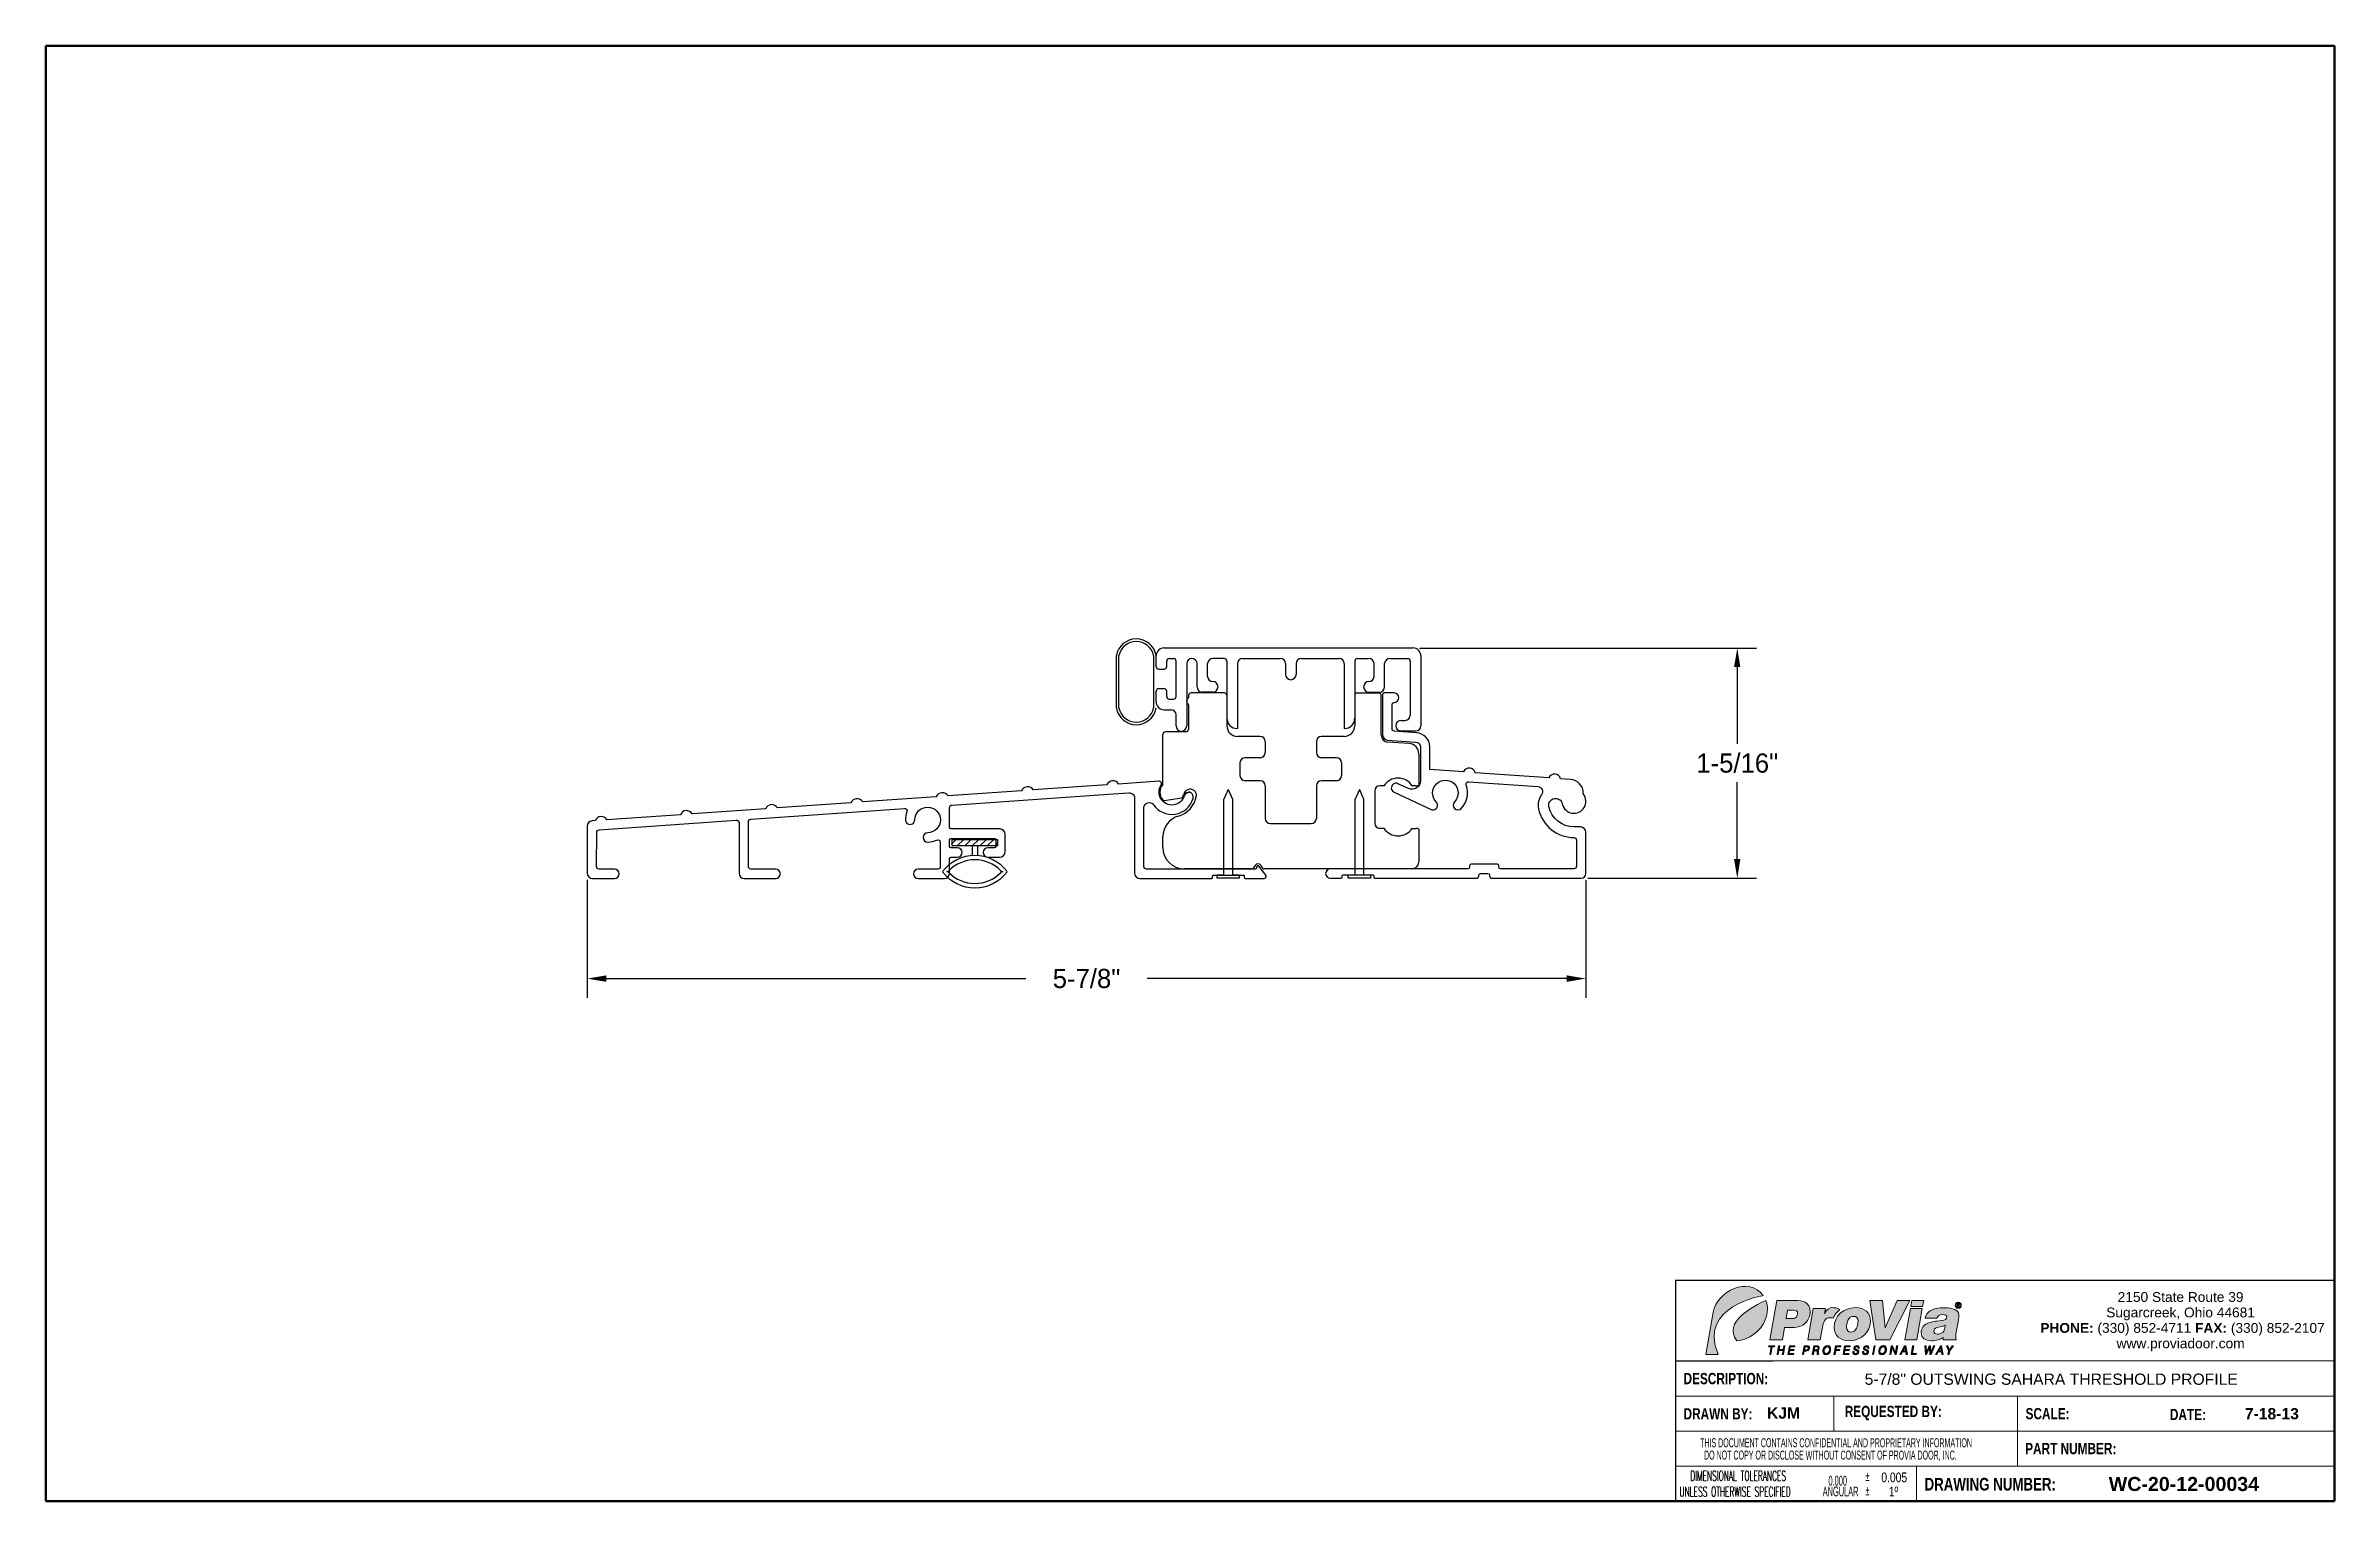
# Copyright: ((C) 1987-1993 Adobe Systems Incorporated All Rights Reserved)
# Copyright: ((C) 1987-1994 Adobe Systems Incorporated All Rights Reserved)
# Paper-space layout 'Layout2-Layout1' of a CAD drawing. Header units: inches. Extents: x 1.2 to 17.5, y 0.3 to 10.7.
# The model-space entities are those that its viewports show. They can reach past a viewport. Long polylines and large blocks are cut down to what shows.
import ezdxf
from ezdxf.enums import TextEntityAlignment as Align

# ---------------------------------------------------------------- set-up
doc = ezdxf.new("R2010")
doc.units = ezdxf.units.IN
doc.header["$MEASUREMENT"] = 0
for name, color, linetype in [('ALUMINUM', 77, 'Continuous'), ('BOR', 9, 'Continuous'), ('HATCH', 6, 'Continuous'), ('Layer 1', 7, 'Continuous'), ('Threshold', 32, 'Continuous')]:
    doc.layers.add(name, color=color, linetype=linetype)
doc.layers.add('DIM', color=92, linetype='Continuous', lineweight=20)
doc.layers.add('Sketch Geometry(SUGARCREEK)', color=7, linetype='Continuous', lineweight=25)
doc.layers.add('Symbols(SUGARCREEK)', color=7, linetype='Continuous', lineweight=25, true_color=0x0080ff)
doc.styles.add('Text Style120', font='arial.ttf')
doc.styles.add('Text Style131', font='arial.ttf', dxfattribs={"width": 0.75})
doc.styles.add('Text Style56', font='arialbd.ttf')
doc.styles.add('Text Style59', font='arialbd.ttf')
doc.styles.add('TextStyle26', font='arialbd.ttf', dxfattribs={"width": 0.75})
doc.styles.add('TextStyle29', font='romans.shx', dxfattribs={"width": 0.55})
doc.styles.add('TextStyle32', font='romans.shx', dxfattribs={"width": 0.55})
doc.styles.add('TextStyle35', font='arialbd.ttf', dxfattribs={"width": 0.75})
doc.styles.add('TextStyle41-1', font='arialbd.ttf', dxfattribs={"width": 0.75})
doc.dimstyles.new('STANDARD$0', dxfattribs={"dimtxt": 0.18, "dimasz": 0.18, "dimexe": 0.18, "dimexo": 0.0625, "dimgap": 0.09, "dimtad": 0, "dimtih": 1, "dimtoh": 1, "dimdec": 4, "dimzin": 0, "dimdsep": 46, "dimtxsty": 'Standard', "dimcen": 0.09, "dimadec": 0, "dimazin": 0, "dimtfac": 1, "dimtdec": 4, "dimtofl": 0, "dimtmove": 1, "dimatfit": 3, "dimfxl": 1, "dimtolj": 1, "dimtzin": 0, "dimarcsym": 0})

psp = doc.layouts.new('Layout2-Layout1')

msp = doc.modelspace()

# ---------------------------------------------------------------- blocks, each defined once
blk = doc.blocks.new('block 2')
at = {"layer": 'Layer 1', "true_color": 0x231f20}
h = blk.add_hatch(color=250, dxfattribs=at)
h.dxf.hatch_style = 2
h.paths.add_polyline_path([(2.077, 6.391), (2.139, 6.391), (2.106, 6.201), (2.135, 6.201), (2.169, 6.391), (2.231, 6.391), (2.236, 6.42), (2.082, 6.42)])
h = blk.add_hatch(color=250, dxfattribs=at)
h.dxf.hatch_style = 2
h.paths.add_polyline_path([(2.448, 6.33), (2.343, 6.33), (2.359, 6.42), (2.33, 6.42), (2.291, 6.201), (2.32, 6.201), (2.338, 6.301), (2.443, 6.301), (2.425, 6.201), (2.455, 6.201), (2.493, 6.42), (2.464, 6.42)])
h = blk.add_hatch(color=250, dxfattribs=at)
h.dxf.hatch_style = 2
h.paths.add_polyline_path([(2.612, 6.3), (2.718, 6.3), (2.723, 6.328), (2.617, 6.328), (2.628, 6.391), (2.741, 6.391), (2.746, 6.42), (2.603, 6.42), (2.565, 6.201), (2.709, 6.201), (2.714, 6.23), (2.599, 6.23)])
h = blk.add_hatch(color=250, dxfattribs=at)
h.dxf.hatch_style = 2
edge = h.paths.add_edge_path()
edge.add_spline(control_points=[(3.096, 6.408), (3.085, 6.417), (3.074, 6.42), (3.05, 6.42), (3.05, 6.42), (2.975, 6.42), (2.975, 6.42), (2.975, 6.42), (2.937, 6.201), (2.937, 6.201), (2.937, 6.201), (2.966, 6.201), (2.966, 6.201), (2.966, 6.201), (2.982, 6.289), (2.982, 6.289), (2.982, 6.289), (3.029, 6.289), (3.029, 6.289), (3.05, 6.289), (3.064, 6.293), (3.077, 6.302), (3.095, 6.314), (3.107, 6.332), (3.111, 6.354), (3.115, 6.379), (3.11, 6.397), (3.096, 6.408)], knot_values=[0, 0, 0, 0, 1, 1, 1, 2, 2, 2, 3, 3, 3, 4, 4, 4, 5, 5, 5, 6, 6, 6, 7, 7, 7, 8, 8, 8, 9, 9, 9, 9], degree=3, periodic=0)
edge = h.paths.add_edge_path()
edge.add_spline(control_points=[(3.029, 6.318), (3.029, 6.318), (2.987, 6.318), (2.987, 6.318), (2.987, 6.318), (3, 6.391), (3, 6.391), (3, 6.391), (3.041, 6.391), (3.041, 6.391), (3.059, 6.391), (3.066, 6.39), (3.072, 6.385), (3.08, 6.379), (3.083, 6.368), (3.081, 6.355), (3.078, 6.341), (3.071, 6.331), (3.061, 6.324)], knot_values=[0, 0, 0, 0, 0.013889, 0.013889, 0.013889, 0.027778, 0.027778, 0.027778, 0.041667, 0.041667, 0.041667, 0.055556, 0.055556, 0.055556, 0.069444, 0.069444, 0.069444, 0.083333, 0.083333, 0.083333, 0.083333], degree=3, periodic=0)
edge.add_line((3.061, 6.324), (3.029, 6.318))
h = blk.add_hatch(color=250, dxfattribs=at)
h.dxf.hatch_style = 2
edge = h.paths.add_edge_path()
edge.add_spline(control_points=[(3.338, 6.242), (3.338, 6.242), (3.341, 6.271), (3.341, 6.271), (3.342, 6.282), (3.34, 6.289), (3.337, 6.296), (3.334, 6.301), (3.33, 6.305), (3.326, 6.308), (3.345, 6.318), (3.357, 6.335), (3.362, 6.358), (3.366, 6.381), (3.36, 6.399), (3.345, 6.41), (3.336, 6.417), (3.324, 6.42), (3.304, 6.42), (3.304, 6.42), (3.222, 6.42), (3.222, 6.42), (3.222, 6.42), (3.183, 6.201), (3.183, 6.201), (3.183, 6.201), (3.213, 6.201), (3.213, 6.201), (3.213, 6.201), (3.229, 6.294), (3.229, 6.294), (3.229, 6.294), (3.272, 6.294), (3.272, 6.294), (3.304, 6.294), (3.31, 6.286), (3.311, 6.27), (3.311, 6.262), (3.311, 6.257), (3.308, 6.235), (3.306, 6.217), (3.306, 6.21), (3.308, 6.204), (3.308, 6.204), (3.309, 6.201), (3.309, 6.201), (3.309, 6.201), (3.344, 6.201), (3.344, 6.201), (3.344, 6.201), (3.339, 6.21), (3.339, 6.21), (3.336, 6.216), (3.336, 6.221), (3.338, 6.242)], knot_values=[0, 0, 0, 0, 1, 1, 1, 2, 2, 2, 3, 3, 3, 4, 4, 4, 5, 5, 5, 6, 6, 6, 7, 7, 7, 8, 8, 8, 9, 9, 9, 10, 10, 10, 11, 11, 11, 12, 12, 12, 13, 13, 13, 14, 14, 14, 15, 15, 15, 16, 16, 16, 17, 17, 17, 18, 18, 18, 18], degree=3, periodic=0)
edge = h.paths.add_edge_path()
edge.add_spline(control_points=[(3.246, 6.391), (3.246, 6.391), (3.293, 6.391), (3.293, 6.391), (3.307, 6.391), (3.315, 6.39), (3.321, 6.386), (3.331, 6.38), (3.334, 6.371), (3.332, 6.357), (3.329, 6.344), (3.323, 6.334), (3.312, 6.328), (3.304, 6.323), (3.293, 6.321), (3.274, 6.321), (3.274, 6.321), (3.234, 6.321), (3.234, 6.321), (3.234, 6.321), (3.246, 6.391), (3.246, 6.391)], knot_values=[0, 0, 0, 0, 1, 1, 1, 2, 2, 2, 3, 3, 3, 4, 4, 4, 5, 5, 5, 6, 6, 6, 7, 7, 7, 7], degree=3, periodic=0)
h = blk.add_hatch(color=250, dxfattribs=at)
h.dxf.hatch_style = 2
edge = h.paths.add_edge_path()
edge.add_spline(control_points=[(3.574, 6.425), (3.516, 6.425), (3.468, 6.379), (3.456, 6.31), (3.444, 6.242), (3.475, 6.196), (3.533, 6.196), (3.59, 6.196), (3.638, 6.243), (3.649, 6.31), (3.661, 6.377), (3.631, 6.425), (3.574, 6.425)], knot_values=[0, 0, 0, 0, 1, 1, 1, 2, 2, 2, 3, 3, 3, 4, 4, 4, 4], degree=3, periodic=0)
edge = h.paths.add_edge_path()
edge.add_spline(control_points=[(3.62, 6.31), (3.611, 6.259), (3.578, 6.225), (3.538, 6.225), (3.497, 6.225), (3.477, 6.259), (3.486, 6.312), (3.495, 6.362), (3.528, 6.396), (3.568, 6.396), (3.608, 6.396), (3.629, 6.362), (3.62, 6.31)], knot_values=[0, 0, 0, 0, 1, 1, 1, 2, 2, 2, 3, 3, 3, 4, 4, 4, 4], degree=3, periodic=0)
h = blk.add_hatch(color=250, dxfattribs=at)
h.dxf.hatch_style = 2
h.paths.add_polyline_path([(3.734, 6.201), (3.763, 6.201), (3.781, 6.3), (3.877, 6.3), (3.882, 6.328), (3.786, 6.328), (3.797, 6.391), (3.905, 6.391), (3.91, 6.42), (3.772, 6.42)])
h = blk.add_hatch(color=250, dxfattribs=at)
h.dxf.hatch_style = 2
h.paths.add_polyline_path([(4.013, 6.3), (4.119, 6.3), (4.125, 6.328), (4.018, 6.328), (4.03, 6.391), (4.143, 6.391), (4.148, 6.42), (4.005, 6.42), (3.966, 6.201), (4.11, 6.201), (4.115, 6.23), (4.001, 6.23)])
h = blk.add_hatch(color=250, dxfattribs=at)
h.dxf.hatch_style = 2
edge = h.paths.add_edge_path()
edge.add_spline(control_points=[(4.316, 6.326), (4.309, 6.328), (4.305, 6.329), (4.304, 6.329), (4.293, 6.332), (4.291, 6.332), (4.29, 6.333), (4.29, 6.333), (4.288, 6.333), (4.288, 6.333), (4.28, 6.336), (4.275, 6.339), (4.271, 6.341), (4.264, 6.347), (4.264, 6.357), (4.265, 6.364), (4.269, 6.384), (4.286, 6.397), (4.311, 6.397), (4.338, 6.397), (4.35, 6.383), (4.347, 6.354), (4.347, 6.354), (4.346, 6.349), (4.346, 6.349), (4.346, 6.349), (4.375, 6.349), (4.375, 6.349), (4.375, 6.349), (4.376, 6.355), (4.376, 6.355), (4.382, 6.399), (4.361, 6.425), (4.316, 6.425), (4.273, 6.425), (4.242, 6.4), (4.235, 6.361), (4.232, 6.344), (4.236, 6.328), (4.246, 6.319), (4.255, 6.312), (4.264, 6.308), (4.286, 6.301), (4.31, 6.295), (4.316, 6.293), (4.323, 6.289), (4.334, 6.283), (4.339, 6.275), (4.336, 6.262), (4.331, 6.231), (4.305, 6.225), (4.284, 6.225), (4.267, 6.225), (4.254, 6.231), (4.248, 6.242), (4.243, 6.25), (4.242, 6.261), (4.244, 6.275), (4.244, 6.275), (4.245, 6.281), (4.245, 6.281), (4.245, 6.281), (4.216, 6.281), (4.216, 6.281), (4.216, 6.281), (4.215, 6.273), (4.215, 6.273), (4.206, 6.227), (4.232, 6.196), (4.279, 6.196), (4.302, 6.196), (4.319, 6.201), (4.334, 6.212), (4.351, 6.225), (4.362, 6.242), (4.366, 6.263), (4.369, 6.282), (4.366, 6.297), (4.355, 6.308), (4.346, 6.316), (4.338, 6.32), (4.316, 6.326)], knot_values=[0, 0, 0, 0, 1, 1, 1, 2, 2, 2, 3, 3, 3, 4, 4, 4, 5, 5, 5, 6, 6, 6, 7, 7, 7, 8, 8, 8, 9, 9, 9, 10, 10, 10, 11, 11, 11, 12, 12, 12, 13, 13, 13, 14, 14, 14, 15, 15, 15, 16, 16, 16, 17, 17, 17, 18, 18, 18, 19, 19, 19, 20, 20, 20, 21, 21, 21, 22, 22, 22, 23, 23, 23, 24, 24, 24, 25, 25, 25, 26, 26, 26, 27, 27, 27, 27], degree=3, periodic=0)
h = blk.add_hatch(color=250, dxfattribs=at)
h.dxf.hatch_style = 2
edge = h.paths.add_edge_path()
edge.add_spline(control_points=[(4.561, 6.326), (4.555, 6.328), (4.551, 6.329), (4.549, 6.329), (4.539, 6.332), (4.537, 6.332), (4.536, 6.333), (4.536, 6.333), (4.534, 6.333), (4.534, 6.333), (4.526, 6.336), (4.521, 6.339), (4.517, 6.341), (4.51, 6.347), (4.51, 6.357), (4.511, 6.364), (4.515, 6.384), (4.532, 6.397), (4.556, 6.397), (4.584, 6.397), (4.595, 6.383), (4.593, 6.354), (4.593, 6.354), (4.592, 6.349), (4.592, 6.349), (4.592, 6.349), (4.621, 6.349), (4.621, 6.349), (4.621, 6.349), (4.622, 6.355), (4.622, 6.355), (4.628, 6.399), (4.606, 6.425), (4.562, 6.425), (4.519, 6.425), (4.488, 6.4), (4.481, 6.361), (4.478, 6.344), (4.482, 6.328), (4.491, 6.319), (4.5, 6.312), (4.509, 6.308), (4.532, 6.301), (4.556, 6.295), (4.562, 6.293), (4.569, 6.289), (4.58, 6.283), (4.584, 6.275), (4.582, 6.262), (4.577, 6.231), (4.551, 6.225), (4.53, 6.225), (4.513, 6.225), (4.5, 6.231), (4.493, 6.242), (4.489, 6.25), (4.488, 6.261), (4.49, 6.276), (4.49, 6.276), (4.491, 6.281), (4.491, 6.281), (4.491, 6.281), (4.462, 6.281), (4.462, 6.281), (4.462, 6.281), (4.46, 6.273), (4.46, 6.273), (4.452, 6.227), (4.477, 6.196), (4.525, 6.196), (4.547, 6.196), (4.565, 6.201), (4.58, 6.212), (4.597, 6.225), (4.608, 6.242), (4.612, 6.263), (4.615, 6.281), (4.611, 6.297), (4.6, 6.308), (4.592, 6.316), (4.583, 6.32), (4.561, 6.326)], knot_values=[0, 0, 0, 0, 1, 1, 1, 2, 2, 2, 3, 3, 3, 4, 4, 4, 5, 5, 5, 6, 6, 6, 7, 7, 7, 8, 8, 8, 9, 9, 9, 10, 10, 10, 11, 11, 11, 12, 12, 12, 13, 13, 13, 14, 14, 14, 15, 15, 15, 16, 16, 16, 17, 17, 17, 18, 18, 18, 19, 19, 19, 20, 20, 20, 21, 21, 21, 22, 22, 22, 23, 23, 23, 24, 24, 24, 25, 25, 25, 26, 26, 26, 27, 27, 27, 27], degree=3, periodic=0)
h = blk.add_hatch(color=250, dxfattribs=at)
h.dxf.hatch_style = 2
h.paths.add_polyline_path([(4.71, 6.201), (4.74, 6.201), (4.779, 6.42), (4.749, 6.42)])
h = blk.add_hatch(color=250, dxfattribs=at)
h.dxf.hatch_style = 2
edge = h.paths.add_edge_path()
edge.add_spline(control_points=[(4.989, 6.425), (4.93, 6.425), (4.883, 6.379), (4.871, 6.31), (4.859, 6.242), (4.889, 6.196), (4.947, 6.196), (5.004, 6.196), (5.052, 6.243), (5.064, 6.31), (5.076, 6.377), (5.045, 6.425), (4.989, 6.425)], knot_values=[0, 0, 0, 0, 1, 1, 1, 2, 2, 2, 3, 3, 3, 4, 4, 4, 4], degree=3, periodic=0)
edge = h.paths.add_edge_path()
edge.add_spline(control_points=[(5.034, 6.31), (5.025, 6.259), (4.992, 6.225), (4.952, 6.225), (4.911, 6.225), (4.891, 6.259), (4.901, 6.312), (4.91, 6.362), (4.943, 6.396), (4.983, 6.396), (5.023, 6.396), (5.044, 6.362), (5.034, 6.31)], knot_values=[0, 0, 0, 0, 1, 1, 1, 2, 2, 2, 3, 3, 3, 4, 4, 4, 4], degree=3, periodic=0)
h = blk.add_hatch(color=250, dxfattribs=at)
h.dxf.hatch_style = 2
h.paths.add_polyline_path([(5.293, 6.251), (5.219, 6.42), (5.188, 6.42), (5.149, 6.201), (5.179, 6.201), (5.209, 6.37), (5.282, 6.201), (5.314, 6.201), (5.352, 6.42), (5.323, 6.42)])
h = blk.add_hatch(color=250, dxfattribs=at)
h.dxf.hatch_style = 2
h.paths.add_polyline_path([(5.525, 6.42), (5.405, 6.201), (5.437, 6.201), (5.472, 6.267), (5.551, 6.267), (5.563, 6.201), (5.594, 6.201), (5.553, 6.42)])
h.paths.add_polyline_path([(5.486, 6.294), (5.532, 6.379), (5.547, 6.294)])
h = blk.add_hatch(color=250, dxfattribs=at)
h.dxf.hatch_style = 2
h.paths.add_polyline_path([(5.755, 6.42), (5.726, 6.42), (5.687, 6.201), (5.821, 6.201), (5.826, 6.23), (5.721, 6.23)])
h = blk.add_hatch(color=250, dxfattribs=at)
h.dxf.hatch_style = 2
h.paths.add_polyline_path([(6.188, 6.254), (6.177, 6.42), (6.148, 6.42), (6.078, 6.254), (6.069, 6.42), (6.038, 6.42), (6.052, 6.201), (6.082, 6.201), (6.153, 6.37), (6.165, 6.201), (6.195, 6.201), (6.287, 6.42), (6.256, 6.42)])
h = blk.add_hatch(color=250, dxfattribs=at)
h.dxf.hatch_style = 2
h.paths.add_polyline_path([(6.43, 6.42), (6.31, 6.201), (6.342, 6.201), (6.376, 6.267), (6.456, 6.267), (6.468, 6.201), (6.499, 6.201), (6.458, 6.42)])
h.paths.add_polyline_path([(6.391, 6.294), (6.437, 6.379), (6.451, 6.294)])
h = blk.add_hatch(color=250, dxfattribs=at)
h.dxf.hatch_style = 2
h.paths.add_polyline_path([(6.733, 6.42), (6.66, 6.318), (6.62, 6.42), (6.587, 6.42), (6.639, 6.291), (6.623, 6.201), (6.653, 6.201), (6.669, 6.291), (6.766, 6.42)])
at = {"layer": 'Layer 1', "lineweight": 0}
for points in [[(2.077, 6.391), (2.139, 6.391), (2.106, 6.201), (2.135, 6.201), (2.169, 6.391), (2.231, 6.391), (2.236, 6.42), (2.082, 6.42), (2.077, 6.391)], [(2.448, 6.33), (2.343, 6.33), (2.359, 6.42), (2.33, 6.42), (2.291, 6.201), (2.32, 6.201), (2.338, 6.301), (2.443, 6.301), (2.425, 6.201), (2.455, 6.201), (2.493, 6.42), (2.464, 6.42), (2.448, 6.33)], [(2.612, 6.3), (2.718, 6.3), (2.723, 6.328), (2.617, 6.328), (2.628, 6.391), (2.741, 6.391), (2.746, 6.42), (2.603, 6.42), (2.565, 6.201), (2.709, 6.201), (2.714, 6.23), (2.599, 6.23), (2.612, 6.3)], [(3.734, 6.201), (3.763, 6.201), (3.781, 6.3), (3.877, 6.3), (3.882, 6.328), (3.786, 6.328), (3.797, 6.391), (3.905, 6.391), (3.91, 6.42), (3.772, 6.42), (3.734, 6.201)], [(4.013, 6.3), (4.119, 6.3), (4.125, 6.328), (4.018, 6.328), (4.03, 6.391), (4.143, 6.391), (4.148, 6.42), (4.005, 6.42), (3.966, 6.201), (4.11, 6.201), (4.115, 6.23), (4.001, 6.23), (4.013, 6.3)], [(4.71, 6.201), (4.74, 6.201), (4.779, 6.42), (4.749, 6.42), (4.71, 6.201)], [(5.293, 6.251), (5.219, 6.42), (5.188, 6.42), (5.149, 6.201), (5.179, 6.201), (5.209, 6.37), (5.282, 6.201), (5.314, 6.201), (5.352, 6.42), (5.323, 6.42), (5.293, 6.251)], [(5.525, 6.42), (5.405, 6.201), (5.437, 6.201), (5.472, 6.267), (5.551, 6.267), (5.563, 6.201), (5.594, 6.201), (5.553, 6.42), (5.525, 6.42)], [(5.755, 6.42), (5.726, 6.42), (5.687, 6.201), (5.821, 6.201), (5.826, 6.23), (5.721, 6.23), (5.755, 6.42)], [(6.188, 6.254), (6.177, 6.42), (6.148, 6.42), (6.078, 6.254), (6.069, 6.42), (6.038, 6.42), (6.052, 6.201), (6.082, 6.201), (6.153, 6.37), (6.165, 6.201), (6.195, 6.201), (6.287, 6.42), (6.256, 6.42), (6.188, 6.254)], [(6.43, 6.42), (6.31, 6.201), (6.342, 6.201), (6.376, 6.267), (6.456, 6.267), (6.468, 6.201), (6.499, 6.201), (6.458, 6.42), (6.43, 6.42)], [(6.733, 6.42), (6.66, 6.318), (6.62, 6.42), (6.587, 6.42), (6.639, 6.291), (6.623, 6.201), (6.653, 6.201), (6.669, 6.291), (6.766, 6.42), (6.733, 6.42)], [(5.486, 6.294), (5.532, 6.379), (5.547, 6.294), (5.486, 6.294)], [(6.391, 6.294), (6.437, 6.379), (6.451, 6.294), (6.391, 6.294)]]:
    blk.add_lwpolyline(points, dxfattribs=at)
for points, knots in [([(3.096, 6.408), (3.085, 6.417), (3.074, 6.42), (3.05, 6.42), (3.05, 6.42), (2.975, 6.42), (2.975, 6.42), (2.975, 6.42), (2.937, 6.201), (2.937, 6.201), (2.937, 6.201), (2.966, 6.201), (2.966, 6.201), (2.966, 6.201), (2.982, 6.289), (2.982, 6.289), (2.982, 6.289), (3.029, 6.289), (3.029, 6.289), (3.05, 6.289), (3.064, 6.293), (3.077, 6.302), (3.095, 6.314), (3.107, 6.332), (3.111, 6.354), (3.115, 6.379), (3.11, 6.397), (3.096, 6.408)], [0, 0, 0, 0, 1, 1, 1, 2, 2, 2, 3, 3, 3, 4, 4, 4, 5, 5, 5, 6, 6, 6, 7, 7, 7, 8, 8, 8, 9, 9, 9, 9]), ([(3.029, 6.318), (3.029, 6.318), (2.987, 6.318), (2.987, 6.318), (2.987, 6.318), (3, 6.391), (3, 6.391), (3, 6.391), (3.041, 6.391), (3.041, 6.391), (3.059, 6.391), (3.066, 6.39), (3.072, 6.385), (3.08, 6.379), (3.083, 6.368), (3.081, 6.355), (3.078, 6.341), (3.071, 6.331), (3.061, 6.324)], [0, 0, 0, 0, 1, 1, 1, 2, 2, 2, 3, 3, 3, 4, 4, 4, 5, 5, 5, 6, 6, 6, 6]), ([(3.338, 6.242), (3.338, 6.242), (3.341, 6.271), (3.341, 6.271), (3.342, 6.282), (3.34, 6.289), (3.337, 6.296), (3.334, 6.301), (3.33, 6.305), (3.326, 6.308), (3.345, 6.318), (3.357, 6.335), (3.362, 6.358), (3.366, 6.381), (3.36, 6.399), (3.345, 6.41), (3.336, 6.417), (3.324, 6.42), (3.304, 6.42), (3.304, 6.42), (3.222, 6.42), (3.222, 6.42), (3.222, 6.42), (3.183, 6.201), (3.183, 6.201), (3.183, 6.201), (3.213, 6.201), (3.213, 6.201), (3.213, 6.201), (3.229, 6.294), (3.229, 6.294), (3.229, 6.294), (3.272, 6.294), (3.272, 6.294), (3.304, 6.294), (3.31, 6.286), (3.311, 6.27), (3.311, 6.262), (3.311, 6.257), (3.308, 6.235), (3.306, 6.217), (3.306, 6.21), (3.308, 6.204), (3.308, 6.204), (3.309, 6.201), (3.309, 6.201), (3.309, 6.201), (3.344, 6.201), (3.344, 6.201), (3.344, 6.201), (3.339, 6.21), (3.339, 6.21), (3.336, 6.216), (3.336, 6.221), (3.338, 6.242)], [0, 0, 0, 0, 1, 1, 1, 2, 2, 2, 3, 3, 3, 4, 4, 4, 5, 5, 5, 6, 6, 6, 7, 7, 7, 8, 8, 8, 9, 9, 9, 10, 10, 10, 11, 11, 11, 12, 12, 12, 13, 13, 13, 14, 14, 14, 15, 15, 15, 16, 16, 16, 17, 17, 17, 18, 18, 18, 18]), ([(3.246, 6.391), (3.246, 6.391), (3.293, 6.391), (3.293, 6.391), (3.307, 6.391), (3.315, 6.39), (3.321, 6.386), (3.331, 6.38), (3.334, 6.371), (3.332, 6.357), (3.329, 6.344), (3.323, 6.334), (3.312, 6.328), (3.304, 6.323), (3.293, 6.321), (3.274, 6.321), (3.274, 6.321), (3.234, 6.321), (3.234, 6.321), (3.234, 6.321), (3.246, 6.391), (3.246, 6.391)], [0, 0, 0, 0, 1, 1, 1, 2, 2, 2, 3, 3, 3, 4, 4, 4, 5, 5, 5, 6, 6, 6, 7, 7, 7, 7]), ([(3.574, 6.425), (3.516, 6.425), (3.468, 6.379), (3.456, 6.31), (3.444, 6.242), (3.475, 6.196), (3.533, 6.196), (3.59, 6.196), (3.638, 6.243), (3.649, 6.31), (3.661, 6.377), (3.631, 6.425), (3.574, 6.425)], [0, 0, 0, 0, 1, 1, 1, 2, 2, 2, 3, 3, 3, 4, 4, 4, 4]), ([(3.62, 6.31), (3.611, 6.259), (3.578, 6.225), (3.538, 6.225), (3.497, 6.225), (3.477, 6.259), (3.486, 6.312), (3.495, 6.362), (3.528, 6.396), (3.568, 6.396), (3.608, 6.396), (3.629, 6.362), (3.62, 6.31)], [0, 0, 0, 0, 1, 1, 1, 2, 2, 2, 3, 3, 3, 4, 4, 4, 4]), ([(4.316, 6.326), (4.309, 6.328), (4.305, 6.329), (4.304, 6.329), (4.293, 6.332), (4.291, 6.332), (4.29, 6.333), (4.29, 6.333), (4.288, 6.333), (4.288, 6.333), (4.28, 6.336), (4.275, 6.339), (4.271, 6.341), (4.264, 6.347), (4.264, 6.357), (4.265, 6.364), (4.269, 6.384), (4.286, 6.397), (4.311, 6.397), (4.338, 6.397), (4.35, 6.383), (4.347, 6.354), (4.347, 6.354), (4.346, 6.349), (4.346, 6.349), (4.346, 6.349), (4.375, 6.349), (4.375, 6.349), (4.375, 6.349), (4.376, 6.355), (4.376, 6.355), (4.382, 6.399), (4.361, 6.425), (4.316, 6.425), (4.273, 6.425), (4.242, 6.4), (4.235, 6.361), (4.232, 6.344), (4.236, 6.328), (4.246, 6.319), (4.255, 6.312), (4.264, 6.308), (4.286, 6.301), (4.31, 6.295), (4.316, 6.293), (4.323, 6.289), (4.334, 6.283), (4.339, 6.275), (4.336, 6.262), (4.331, 6.231), (4.305, 6.225), (4.284, 6.225), (4.267, 6.225), (4.254, 6.231), (4.248, 6.242), (4.243, 6.25), (4.242, 6.261), (4.244, 6.275), (4.244, 6.275), (4.245, 6.281), (4.245, 6.281), (4.245, 6.281), (4.216, 6.281), (4.216, 6.281), (4.216, 6.281), (4.215, 6.273), (4.215, 6.273), (4.206, 6.227), (4.232, 6.196), (4.279, 6.196), (4.302, 6.196), (4.319, 6.201), (4.334, 6.212), (4.351, 6.225), (4.362, 6.242), (4.366, 6.263), (4.369, 6.282), (4.366, 6.297), (4.355, 6.308), (4.346, 6.316), (4.338, 6.32), (4.316, 6.326)], [0, 0, 0, 0, 1, 1, 1, 2, 2, 2, 3, 3, 3, 4, 4, 4, 5, 5, 5, 6, 6, 6, 7, 7, 7, 8, 8, 8, 9, 9, 9, 10, 10, 10, 11, 11, 11, 12, 12, 12, 13, 13, 13, 14, 14, 14, 15, 15, 15, 16, 16, 16, 17, 17, 17, 18, 18, 18, 19, 19, 19, 20, 20, 20, 21, 21, 21, 22, 22, 22, 23, 23, 23, 24, 24, 24, 25, 25, 25, 26, 26, 26, 27, 27, 27, 27]), ([(4.561, 6.326), (4.555, 6.328), (4.551, 6.329), (4.549, 6.329), (4.539, 6.332), (4.537, 6.332), (4.536, 6.333), (4.536, 6.333), (4.534, 6.333), (4.534, 6.333), (4.526, 6.336), (4.521, 6.339), (4.517, 6.341), (4.51, 6.347), (4.51, 6.357), (4.511, 6.364), (4.515, 6.384), (4.532, 6.397), (4.556, 6.397), (4.584, 6.397), (4.595, 6.383), (4.593, 6.354), (4.593, 6.354), (4.592, 6.349), (4.592, 6.349), (4.592, 6.349), (4.621, 6.349), (4.621, 6.349), (4.621, 6.349), (4.622, 6.355), (4.622, 6.355), (4.628, 6.399), (4.606, 6.425), (4.562, 6.425), (4.519, 6.425), (4.488, 6.4), (4.481, 6.361), (4.478, 6.344), (4.482, 6.328), (4.491, 6.319), (4.5, 6.312), (4.509, 6.308), (4.532, 6.301), (4.556, 6.295), (4.562, 6.293), (4.569, 6.289), (4.58, 6.283), (4.584, 6.275), (4.582, 6.262), (4.577, 6.231), (4.551, 6.225), (4.53, 6.225), (4.513, 6.225), (4.5, 6.231), (4.493, 6.242), (4.489, 6.25), (4.488, 6.261), (4.49, 6.276), (4.49, 6.276), (4.491, 6.281), (4.491, 6.281), (4.491, 6.281), (4.462, 6.281), (4.462, 6.281), (4.462, 6.281), (4.46, 6.273), (4.46, 6.273), (4.452, 6.227), (4.477, 6.196), (4.525, 6.196), (4.547, 6.196), (4.565, 6.201), (4.58, 6.212), (4.597, 6.225), (4.608, 6.242), (4.612, 6.263), (4.615, 6.281), (4.611, 6.297), (4.6, 6.308), (4.592, 6.316), (4.583, 6.32), (4.561, 6.326)], [0, 0, 0, 0, 1, 1, 1, 2, 2, 2, 3, 3, 3, 4, 4, 4, 5, 5, 5, 6, 6, 6, 7, 7, 7, 8, 8, 8, 9, 9, 9, 10, 10, 10, 11, 11, 11, 12, 12, 12, 13, 13, 13, 14, 14, 14, 15, 15, 15, 16, 16, 16, 17, 17, 17, 18, 18, 18, 19, 19, 19, 20, 20, 20, 21, 21, 21, 22, 22, 22, 23, 23, 23, 24, 24, 24, 25, 25, 25, 26, 26, 26, 27, 27, 27, 27]), ([(4.989, 6.425), (4.93, 6.425), (4.883, 6.379), (4.871, 6.31), (4.859, 6.242), (4.889, 6.196), (4.947, 6.196), (5.004, 6.196), (5.052, 6.243), (5.064, 6.31), (5.076, 6.377), (5.045, 6.425), (4.989, 6.425)], [0, 0, 0, 0, 1, 1, 1, 2, 2, 2, 3, 3, 3, 4, 4, 4, 4]), ([(5.034, 6.31), (5.025, 6.259), (4.992, 6.225), (4.952, 6.225), (4.911, 6.225), (4.891, 6.259), (4.901, 6.312), (4.91, 6.362), (4.943, 6.396), (4.983, 6.396), (5.023, 6.396), (5.044, 6.362), (5.034, 6.31)], [0, 0, 0, 0, 1, 1, 1, 2, 2, 2, 3, 3, 3, 4, 4, 4, 4])]:
    blk.add_open_spline(points, degree=3, knots=knots, dxfattribs=at)
blk = doc.blocks.new('block 3')
at = {"layer": 'Layer 1', "true_color": 0x231f20}
h = blk.add_hatch(color=250, dxfattribs=at)
h.dxf.hatch_style = 2
edge = h.paths.add_edge_path()
edge.add_spline(control_points=[(6.883, 7.528), (6.926, 7.528), (6.96, 7.493), (6.96, 7.449), (6.96, 7.404), (6.926, 7.369), (6.883, 7.369), (6.839, 7.369), (6.804, 7.404), (6.804, 7.449), (6.804, 7.493), (6.839, 7.528), (6.883, 7.528), (6.883, 7.528), (6.883, 7.528), (6.883, 7.528)], knot_values=[0, 0, 0, 0, 1, 1, 1, 2, 2, 2, 3, 3, 3, 4, 4, 4, 5, 5, 5, 5], degree=3, periodic=0)
edge = h.paths.add_edge_path()
edge.add_spline(control_points=[(6.883, 7.515), (6.848, 7.515), (6.819, 7.485), (6.819, 7.449), (6.819, 7.411), (6.848, 7.382), (6.883, 7.382), (6.918, 7.381), (6.946, 7.411), (6.946, 7.448), (6.946, 7.485), (6.918, 7.515), (6.883, 7.515), (6.883, 7.515), (6.883, 7.515), (6.883, 7.515)], knot_values=[0, 0, 0, 0, 1, 1, 1, 2, 2, 2, 3, 3, 3, 4, 4, 4, 5, 5, 5, 5], degree=3, periodic=0)
edge = h.paths.add_edge_path()
edge.add_spline(control_points=[(6.868, 7.403), (6.868, 7.403), (6.854, 7.403), (6.854, 7.403), (6.854, 7.403), (6.854, 7.491), (6.854, 7.491), (6.861, 7.492), (6.868, 7.493), (6.879, 7.493), (6.892, 7.493), (6.901, 7.49), (6.906, 7.486), (6.911, 7.482), (6.914, 7.476), (6.914, 7.468), (6.914, 7.456), (6.906, 7.449), (6.897, 7.447), (6.897, 7.447), (6.897, 7.446), (6.897, 7.446), (6.905, 7.444), (6.91, 7.437), (6.912, 7.424), (6.914, 7.411), (6.916, 7.405), (6.917, 7.403), (6.917, 7.403), (6.903, 7.403), (6.903, 7.403), (6.901, 7.405), (6.898, 7.414), (6.897, 7.425), (6.894, 7.436), (6.889, 7.441), (6.878, 7.441), (6.878, 7.441), (6.868, 7.441), (6.868, 7.441), (6.868, 7.441), (6.868, 7.403), (6.868, 7.403)], knot_values=[0, 0, 0, 0, 1, 1, 1, 2, 2, 2, 3, 3, 3, 4, 4, 4, 5, 5, 5, 6, 6, 6, 7, 7, 7, 8, 8, 8, 9, 9, 9, 10, 10, 10, 11, 11, 11, 12, 12, 12, 13, 13, 13, 14, 14, 14, 14], degree=3, periodic=0)
edge = h.paths.add_edge_path()
edge.add_spline(control_points=[(6.868, 7.451), (6.868, 7.451), (6.878, 7.451), (6.878, 7.451), (6.89, 7.451), (6.899, 7.456), (6.899, 7.467), (6.899, 7.474), (6.894, 7.482), (6.878, 7.482), (6.873, 7.482), (6.87, 7.482), (6.868, 7.481), (6.868, 7.481), (6.868, 7.451), (6.868, 7.451)], knot_values=[0, 0, 0, 0, 1, 1, 1, 2, 2, 2, 3, 3, 3, 4, 4, 4, 5, 5, 5, 5], degree=3, periodic=0)
at = {"layer": 'Layer 1', "lineweight": 0}
for points, knots in [([(6.883, 7.528), (6.926, 7.528), (6.96, 7.493), (6.96, 7.449), (6.96, 7.404), (6.926, 7.369), (6.883, 7.369), (6.839, 7.369), (6.804, 7.404), (6.804, 7.449), (6.804, 7.493), (6.839, 7.528), (6.883, 7.528), (6.883, 7.528), (6.883, 7.528), (6.883, 7.528)], [0, 0, 0, 0, 1, 1, 1, 2, 2, 2, 3, 3, 3, 4, 4, 4, 5, 5, 5, 5]), ([(6.883, 7.515), (6.848, 7.515), (6.819, 7.485), (6.819, 7.449), (6.819, 7.411), (6.848, 7.382), (6.883, 7.382), (6.918, 7.381), (6.946, 7.411), (6.946, 7.448), (6.946, 7.485), (6.918, 7.515), (6.883, 7.515), (6.883, 7.515), (6.883, 7.515), (6.883, 7.515)], [0, 0, 0, 0, 1, 1, 1, 2, 2, 2, 3, 3, 3, 4, 4, 4, 5, 5, 5, 5]), ([(6.868, 7.403), (6.868, 7.403), (6.854, 7.403), (6.854, 7.403), (6.854, 7.403), (6.854, 7.491), (6.854, 7.491), (6.861, 7.492), (6.868, 7.493), (6.879, 7.493), (6.892, 7.493), (6.901, 7.49), (6.906, 7.486), (6.911, 7.482), (6.914, 7.476), (6.914, 7.468), (6.914, 7.456), (6.906, 7.449), (6.897, 7.447), (6.897, 7.447), (6.897, 7.446), (6.897, 7.446), (6.905, 7.444), (6.91, 7.437), (6.912, 7.424), (6.914, 7.411), (6.916, 7.405), (6.917, 7.403), (6.917, 7.403), (6.903, 7.403), (6.903, 7.403), (6.901, 7.405), (6.898, 7.414), (6.897, 7.425), (6.894, 7.436), (6.889, 7.441), (6.878, 7.441), (6.878, 7.441), (6.868, 7.441), (6.868, 7.441), (6.868, 7.441), (6.868, 7.403), (6.868, 7.403)], [0, 0, 0, 0, 1, 1, 1, 2, 2, 2, 3, 3, 3, 4, 4, 4, 5, 5, 5, 6, 6, 6, 7, 7, 7, 8, 8, 8, 9, 9, 9, 10, 10, 10, 11, 11, 11, 12, 12, 12, 13, 13, 13, 14, 14, 14, 14]), ([(6.868, 7.451), (6.868, 7.451), (6.878, 7.451), (6.878, 7.451), (6.89, 7.451), (6.899, 7.456), (6.899, 7.467), (6.899, 7.474), (6.894, 7.482), (6.878, 7.482), (6.873, 7.482), (6.87, 7.482), (6.868, 7.481), (6.868, 7.481), (6.868, 7.451), (6.868, 7.451)], [0, 0, 0, 0, 1, 1, 1, 2, 2, 2, 3, 3, 3, 4, 4, 4, 5, 5, 5, 5])]:
    blk.add_open_spline(points, degree=3, knots=knots, dxfattribs=at)
blk = doc.blocks.new('block 4')
at = {"layer": 'Layer 1', "true_color": 0x78a12e}
h = blk.add_hatch(color=75, dxfattribs=at)
h.dxf.hatch_style = 2
edge = h.paths.add_edge_path()
edge.add_spline(control_points=[(0.802, 6.201), (0.802, 6.201), (0.484, 6.201), (0.484, 6.201), (0.484, 6.201), (0.671, 7.277), (0.671, 7.277), (0.787, 7.815), (1.564, 8.192), (1.943, 7.695), (1.943, 7.695), (0.271, 7.423), (0.796, 6.213), (0.796, 6.213), (0.802, 6.201), (0.802, 6.201)], knot_values=[0, 0, 0, 0, 1, 1, 1, 2, 2, 2, 3, 3, 3, 4, 4, 4, 5, 5, 5, 5], degree=3, periodic=0)
h = blk.add_hatch(color=75, dxfattribs=at)
h.dxf.hatch_style = 2
edge = h.paths.add_edge_path()
edge.add_spline(control_points=[(1.271, 6.551), (1.57, 6.568), (1.868, 6.776), (1.993, 7.08), (2.064, 7.254), (2.065, 7.429), (2.009, 7.573), (1.696, 7.433), (0.904, 7.017), (1.271, 6.551)], knot_values=[0, 0, 0, 0, 1, 1, 1, 2, 2, 2, 3, 3, 3, 3], degree=3, periodic=0)
at = {"layer": 'Layer 1', "lineweight": 0}
for points, knots in [([(0.802, 6.201), (0.802, 6.201), (0.484, 6.201), (0.484, 6.201), (0.484, 6.201), (0.671, 7.277), (0.671, 7.277), (0.787, 7.815), (1.564, 8.192), (1.943, 7.695), (1.943, 7.695), (0.271, 7.423), (0.796, 6.213), (0.796, 6.213), (0.802, 6.201), (0.802, 6.201)], [0, 0, 0, 0, 1, 1, 1, 2, 2, 2, 3, 3, 3, 4, 4, 4, 5, 5, 5, 5]), ([(1.271, 6.551), (1.57, 6.568), (1.868, 6.776), (1.993, 7.08), (2.064, 7.254), (2.065, 7.429), (2.009, 7.573), (1.696, 7.433), (0.904, 7.017), (1.271, 6.551)], [0, 0, 0, 0, 1, 1, 1, 2, 2, 2, 3, 3, 3, 3])]:
    blk.add_open_spline(points, degree=3, knots=knots, dxfattribs=at)
blk = doc.blocks.new('Title Blocks ProVia')
at = {"layer": 'Layer 1', "true_color": 0x78a12e}
h = blk.add_hatch(color=75, dxfattribs=at)
h.dxf.hatch_style = 2
edge = h.paths.add_edge_path()
edge.add_spline(control_points=[(10.184, 2.813), (10.225, 2.813), (10.246, 2.81), (10.262, 2.801), (10.286, 2.788), (10.299, 2.764), (10.299, 2.733), (10.299, 2.702), (10.287, 2.673), (10.264, 2.652), (10.241, 2.629), (10.214, 2.62), (10.172, 2.62), (10.172, 2.62), (10.116, 2.62), (10.116, 2.62), (10.116, 2.62), (10.101, 2.533), (10.101, 2.533), (10.101, 2.533), (10.011, 2.533), (10.011, 2.533), (10.011, 2.533), (10.06, 2.813), (10.06, 2.813), (10.06, 2.813), (10.184, 2.813), (10.184, 2.813)], knot_values=[0, 0, 0, 0, 1, 1, 1, 2, 2, 2, 3, 3, 3, 4, 4, 4, 5, 5, 5, 6, 6, 6, 7, 7, 7, 8, 8, 8, 9, 9, 9, 9], degree=3, periodic=0)
edge = h.paths.add_edge_path()
edge.add_spline(control_points=[(10.128, 2.685), (10.128, 2.685), (10.17, 2.685), (10.17, 2.685), (10.186, 2.685), (10.194, 2.688), (10.2, 2.696), (10.206, 2.703), (10.209, 2.712), (10.209, 2.722), (10.209, 2.737), (10.2, 2.744), (10.179, 2.744), (10.179, 2.744), (10.138, 2.744), (10.138, 2.744), (10.138, 2.744), (10.128, 2.685), (10.128, 2.685)], knot_values=[0, 0, 0, 0, 1, 1, 1, 2, 2, 2, 3, 3, 3, 4, 4, 4, 5, 5, 5, 6, 6, 6, 6], degree=3, periodic=0)
at = {"layer": 'Layer 1', "true_color": 0x231f20}
h = blk.add_hatch(color=250, dxfattribs=at)
h.dxf.hatch_style = 2
h.paths.add_polyline_path([(10.867, 2.533), (10.766, 2.533), (10.724, 2.813), (10.815, 2.813), (10.832, 2.618), (10.918, 2.813), (11.01, 2.813)])
h = blk.add_hatch(color=250, dxfattribs=at)
h.dxf.hatch_style = 2
h.paths.add_polyline_path([(11.059, 2.533), (10.974, 2.533), (11.014, 2.756), (11.098, 2.756)])
h.paths.add_polyline_path([(11.1, 2.769), (11.016, 2.769), (11.024, 2.813), (11.108, 2.813)])
at = {"layer": 'Layer 1', "true_color": 0x78a12e}
h = blk.add_hatch(color=75, dxfattribs=at)
h.dxf.hatch_style = 2
edge = h.paths.add_edge_path()
edge.add_spline(control_points=[(10.51, 2.748), (10.49, 2.761), (10.468, 2.762), (10.46, 2.762), (10.436, 2.762), (10.417, 2.749), (10.401, 2.721), (10.401, 2.721), (10.407, 2.756), (10.407, 2.756), (10.407, 2.756), (10.321, 2.756), (10.321, 2.756), (10.321, 2.756), (10.282, 2.533), (10.282, 2.533), (10.282, 2.533), (10.371, 2.533), (10.371, 2.533), (10.371, 2.533), (10.388, 2.634), (10.388, 2.634), (10.395, 2.671), (10.412, 2.69), (10.439, 2.69), (10.449, 2.69), (10.45, 2.69), (10.463, 2.687), (10.471, 2.711), (10.49, 2.731), (10.51, 2.748)], knot_values=[0, 0, 0, 0, 1, 1, 1, 2, 2, 2, 3, 3, 3, 4, 4, 4, 5, 5, 5, 6, 6, 6, 7, 7, 7, 8, 8, 8, 9, 9, 9, 10, 10, 10, 10], degree=3, periodic=0)
h = blk.add_hatch(color=75, dxfattribs=at)
h.dxf.hatch_style = 2
edge = h.paths.add_edge_path()
edge.add_spline(control_points=[(10.729, 2.667), (10.729, 2.589), (10.662, 2.526), (10.577, 2.526), (10.511, 2.526), (10.469, 2.564), (10.469, 2.622), (10.469, 2.701), (10.535, 2.762), (10.622, 2.762), (10.687, 2.762), (10.729, 2.724), (10.729, 2.667)], knot_values=[0, 0, 0, 0, 1, 1, 1, 2, 2, 2, 3, 3, 3, 4, 4, 4, 4], degree=3, periodic=0)
edge = h.paths.add_edge_path()
edge.add_spline(control_points=[(10.568, 2.672), (10.562, 2.659), (10.558, 2.637), (10.558, 2.621), (10.558, 2.601), (10.57, 2.588), (10.589, 2.588), (10.606, 2.588), (10.62, 2.598), (10.628, 2.615), (10.634, 2.627), (10.64, 2.651), (10.64, 2.667), (10.64, 2.688), (10.627, 2.7), (10.608, 2.7), (10.59, 2.7), (10.577, 2.691), (10.568, 2.672)], knot_values=[0, 0, 0, 0, 1, 1, 1, 2, 2, 2, 3, 3, 3, 4, 4, 4, 5, 5, 5, 6, 6, 6, 6], degree=3, periodic=0)
at = {"layer": 'Layer 1', "true_color": 0x231f20}
h = blk.add_hatch(color=250, dxfattribs=at)
h.dxf.hatch_style = 2
edge = h.paths.add_edge_path()
edge.add_spline(control_points=[(11.119, 2.687), (11.128, 2.737), (11.172, 2.761), (11.25, 2.761), (11.294, 2.761), (11.329, 2.753), (11.344, 2.739), (11.354, 2.731), (11.359, 2.718), (11.359, 2.705), (11.359, 2.697), (11.358, 2.686), (11.355, 2.673), (11.355, 2.673), (11.353, 2.661), (11.353, 2.661), (11.353, 2.661), (11.351, 2.649), (11.351, 2.649), (11.351, 2.649), (11.349, 2.637), (11.349, 2.637), (11.349, 2.637), (11.343, 2.612), (11.343, 2.612), (11.343, 2.612), (11.341, 2.6), (11.341, 2.6), (11.338, 2.582), (11.336, 2.565), (11.336, 2.555), (11.336, 2.547), (11.337, 2.541), (11.34, 2.533), (11.34, 2.533), (11.247, 2.533), (11.247, 2.533), (11.246, 2.536), (11.246, 2.539), (11.246, 2.542), (11.246, 2.543), (11.246, 2.546), (11.247, 2.55), (11.224, 2.533), (11.199, 2.526), (11.165, 2.526), (11.116, 2.526), (11.09, 2.545), (11.09, 2.582), (11.09, 2.611), (11.106, 2.637), (11.132, 2.649), (11.147, 2.656), (11.159, 2.659), (11.185, 2.663), (11.193, 2.665), (11.177, 2.663), (11.234, 2.67), (11.263, 2.674), (11.273, 2.68), (11.273, 2.694), (11.273, 2.707), (11.264, 2.712), (11.243, 2.712), (11.218, 2.712), (11.208, 2.706), (11.202, 2.687), (11.202, 2.687), (11.119, 2.687), (11.119, 2.687)], knot_values=[0, 0, 0, 0, 1, 1, 1, 2, 2, 2, 3, 3, 3, 4, 4, 4, 5, 5, 5, 6, 6, 6, 7, 7, 7, 8, 8, 8, 9, 9, 9, 10, 10, 10, 11, 11, 11, 12, 12, 12, 13, 13, 13, 14, 14, 14, 15, 15, 15, 16, 16, 16, 17, 17, 17, 18, 18, 18, 19, 19, 19, 20, 20, 20, 21, 21, 21, 22, 22, 22, 23, 23, 23, 23], degree=3, periodic=0)
edge = h.paths.add_edge_path()
edge.add_spline(control_points=[(11.262, 2.637), (11.254, 2.632), (11.244, 2.629), (11.223, 2.625), (11.196, 2.62), (11.191, 2.617), (11.185, 2.608), (11.183, 2.603), (11.181, 2.598), (11.181, 2.593), (11.181, 2.58), (11.19, 2.573), (11.206, 2.573), (11.22, 2.573), (11.236, 2.579), (11.246, 2.588), (11.253, 2.596), (11.256, 2.603), (11.259, 2.617), (11.259, 2.617), (11.262, 2.637), (11.262, 2.637)], knot_values=[0, 0, 0, 0, 1, 1, 1, 2, 2, 2, 3, 3, 3, 4, 4, 4, 5, 5, 5, 6, 6, 6, 7, 7, 7, 7], degree=3, periodic=0)
at = {"layer": 'Layer 1', "lineweight": 0}
for points in [[(10.867, 2.533), (10.766, 2.533), (10.724, 2.813), (10.815, 2.813), (10.832, 2.618), (10.918, 2.813), (11.01, 2.813), (10.867, 2.533)], [(11.1, 2.769), (11.016, 2.769), (11.024, 2.813), (11.108, 2.813), (11.1, 2.769)], [(11.059, 2.533), (10.974, 2.533), (11.014, 2.756), (11.098, 2.756), (11.059, 2.533)]]:
    blk.add_lwpolyline(points, dxfattribs=at)
for points, knots in [([(10.184, 2.813), (10.225, 2.813), (10.246, 2.81), (10.262, 2.801), (10.286, 2.788), (10.299, 2.764), (10.299, 2.733), (10.299, 2.702), (10.287, 2.673), (10.264, 2.652), (10.241, 2.629), (10.214, 2.62), (10.172, 2.62), (10.172, 2.62), (10.116, 2.62), (10.116, 2.62), (10.116, 2.62), (10.101, 2.533), (10.101, 2.533), (10.101, 2.533), (10.011, 2.533), (10.011, 2.533), (10.011, 2.533), (10.06, 2.813), (10.06, 2.813), (10.06, 2.813), (10.184, 2.813), (10.184, 2.813)], [0, 0, 0, 0, 1, 1, 1, 2, 2, 2, 3, 3, 3, 4, 4, 4, 5, 5, 5, 6, 6, 6, 7, 7, 7, 8, 8, 8, 9, 9, 9, 9]), ([(10.128, 2.685), (10.128, 2.685), (10.17, 2.685), (10.17, 2.685), (10.186, 2.685), (10.194, 2.688), (10.2, 2.696), (10.206, 2.703), (10.209, 2.712), (10.209, 2.722), (10.209, 2.737), (10.2, 2.744), (10.179, 2.744), (10.179, 2.744), (10.138, 2.744), (10.138, 2.744), (10.138, 2.744), (10.128, 2.685), (10.128, 2.685)], [0, 0, 0, 0, 1, 1, 1, 2, 2, 2, 3, 3, 3, 4, 4, 4, 5, 5, 5, 6, 6, 6, 6]), ([(10.51, 2.748), (10.49, 2.761), (10.468, 2.762), (10.46, 2.762), (10.436, 2.762), (10.417, 2.749), (10.401, 2.721), (10.401, 2.721), (10.407, 2.756), (10.407, 2.756), (10.407, 2.756), (10.321, 2.756), (10.321, 2.756), (10.321, 2.756), (10.282, 2.533), (10.282, 2.533), (10.282, 2.533), (10.371, 2.533), (10.371, 2.533), (10.371, 2.533), (10.388, 2.634), (10.388, 2.634), (10.395, 2.671), (10.412, 2.69), (10.439, 2.69), (10.449, 2.69), (10.45, 2.69), (10.463, 2.687), (10.471, 2.711), (10.49, 2.731), (10.51, 2.748)], [0, 0, 0, 0, 1, 1, 1, 2, 2, 2, 3, 3, 3, 4, 4, 4, 5, 5, 5, 6, 6, 6, 7, 7, 7, 8, 8, 8, 9, 9, 9, 10, 10, 10, 10]), ([(10.729, 2.667), (10.729, 2.589), (10.662, 2.526), (10.577, 2.526), (10.511, 2.526), (10.469, 2.564), (10.469, 2.622), (10.469, 2.701), (10.535, 2.762), (10.622, 2.762), (10.687, 2.762), (10.729, 2.724), (10.729, 2.667)], [0, 0, 0, 0, 1, 1, 1, 2, 2, 2, 3, 3, 3, 4, 4, 4, 4]), ([(10.568, 2.672), (10.562, 2.659), (10.558, 2.637), (10.558, 2.621), (10.558, 2.601), (10.57, 2.588), (10.589, 2.588), (10.606, 2.588), (10.62, 2.598), (10.628, 2.615), (10.634, 2.627), (10.64, 2.651), (10.64, 2.667), (10.64, 2.688), (10.627, 2.7), (10.608, 2.7), (10.59, 2.7), (10.577, 2.691), (10.568, 2.672)], [0, 0, 0, 0, 1, 1, 1, 2, 2, 2, 3, 3, 3, 4, 4, 4, 5, 5, 5, 6, 6, 6, 6]), ([(11.119, 2.687), (11.128, 2.737), (11.172, 2.761), (11.25, 2.761), (11.294, 2.761), (11.329, 2.753), (11.344, 2.739), (11.354, 2.731), (11.359, 2.718), (11.359, 2.705), (11.359, 2.697), (11.358, 2.686), (11.355, 2.673), (11.355, 2.673), (11.353, 2.661), (11.353, 2.661), (11.353, 2.661), (11.351, 2.649), (11.351, 2.649), (11.351, 2.649), (11.349, 2.637), (11.349, 2.637), (11.349, 2.637), (11.343, 2.612), (11.343, 2.612), (11.343, 2.612), (11.341, 2.6), (11.341, 2.6), (11.338, 2.582), (11.336, 2.565), (11.336, 2.555), (11.336, 2.547), (11.337, 2.541), (11.34, 2.533), (11.34, 2.533), (11.247, 2.533), (11.247, 2.533), (11.246, 2.536), (11.246, 2.539), (11.246, 2.542), (11.246, 2.543), (11.246, 2.546), (11.247, 2.55), (11.224, 2.533), (11.199, 2.526), (11.165, 2.526), (11.116, 2.526), (11.09, 2.545), (11.09, 2.582), (11.09, 2.611), (11.106, 2.637), (11.132, 2.649), (11.147, 2.656), (11.159, 2.659), (11.185, 2.663), (11.193, 2.665), (11.177, 2.663), (11.234, 2.67), (11.263, 2.674), (11.273, 2.68), (11.273, 2.694), (11.273, 2.707), (11.264, 2.712), (11.243, 2.712), (11.218, 2.712), (11.208, 2.706), (11.202, 2.687), (11.202, 2.687), (11.119, 2.687), (11.119, 2.687)], [0, 0, 0, 0, 1, 1, 1, 2, 2, 2, 3, 3, 3, 4, 4, 4, 5, 5, 5, 6, 6, 6, 7, 7, 7, 8, 8, 8, 9, 9, 9, 10, 10, 10, 11, 11, 11, 12, 12, 12, 13, 13, 13, 14, 14, 14, 15, 15, 15, 16, 16, 16, 17, 17, 17, 18, 18, 18, 19, 19, 19, 20, 20, 20, 21, 21, 21, 22, 22, 22, 23, 23, 23, 23]), ([(11.262, 2.637), (11.254, 2.632), (11.244, 2.629), (11.223, 2.625), (11.196, 2.62), (11.191, 2.617), (11.185, 2.608), (11.183, 2.603), (11.181, 2.598), (11.181, 2.593), (11.181, 2.58), (11.19, 2.573), (11.206, 2.573), (11.22, 2.573), (11.236, 2.579), (11.246, 2.588), (11.253, 2.596), (11.256, 2.603), (11.259, 2.617), (11.259, 2.617), (11.262, 2.637), (11.262, 2.637)], [0, 0, 0, 0, 1, 1, 1, 2, 2, 2, 3, 3, 3, 4, 4, 4, 5, 5, 5, 6, 6, 6, 7, 7, 7, 7])]:
    blk.add_open_spline(points, degree=3, knots=knots, dxfattribs=at)
at = {"layer": 'Sketch Geometry(SUGARCREEK)', "linetype": 'Continuous', "lineweight": 25}
for p, q in [((9.338, 2.958), (14.034, 2.958)), ((9.338, 2.958), (9.338, 2.382)), ((14.034, 2.958), (14.034, 1.382)), ((9.338, 2.382), (9.338, 1.382)), ((9.338, 2.382), (10.034, 2.382)), ((9.338, 1.382), (14.034, 1.382))]:
    blk.add_line(p, q, dxfattribs=at)
at = {"layer": 'Sketch Geometry(SUGARCREEK)', "linetype": 'Continuous', "lineweight": 18}
for p, q in [((10.034, 2.382), (14.034, 2.382)), ((10.034, 2.382), (14.034, 2.382)), ((9.338, 2.132), (14.034, 2.132)), ((10.468, 2.132), (10.468, 1.882)), ((11.776, 1.632), (11.776, 2.132)), ((9.338, 1.882), (14.034, 1.882)), ((9.338, 1.632), (14.034, 1.632)), ((11.057, 1.632), (11.057, 1.382))]:
    blk.add_line(p, q, dxfattribs=at)
at = {"layer": 'Layer 1', "xscale": 0.28125, "yscale": 0.28125, "zscale": 0.28125}
for name in ['block 4', 'block 3', 'block 2']:
    blk.add_blockref(name, (9.418, 0.684), dxfattribs=at)
at = {"layer": 'Layer 1', "color": 75, "true_color": 0x78a12e, "insert": (12.939, 2.662), "char_height": 0.07, "attachment_point": 5, "line_spacing_factor": 0.944221, "style": 'TextStyle41-1'}
blk.add_mtext('\\fArial|b0|i0;\\W1.00;\\H0.0700;2150 State Route 39\\PSugarcreek, Ohio 44681\\P\\fArial|b1|i0;\\W1.00;\\H0.0700; PHONE: \\fArial|b0|i0;\\W1.00;\\H0.0700;(330) 852-4711 \\fArial|b1|i0;\\W1.00;\\H0.0700;FAX: \\fArial|b0|i0;\\W1.00;\\H0.0700;(330) 852-2107\\Pwww.proviadoor.com', dxfattribs=at)
at = {"layer": 'Layer 1', "color": 75, "true_color": 0x78a12e, "attachment_point": 7}
for s, insert, char_height, width, style in [('\\fArial Narrow|b0|i0;\\H0.0640;THIS DOCUMENT CONTAINS CONFIDENTIAL AND PROPRIETARY INFORMATION', (9.514, 1.766), 0.064, 2.06832, 'TextStyle32'), ('\\fArial Narrow|b0|i0;\\H0.0640;DO NOT COPY OR DISCLOSE WITHOUT CONSENT OF PROVIA DOOR, INC.', (9.542, 1.667), 0.064, 2.00922, 'TextStyle32'), ('\\fArial Narrow|b0|i0;\\H0.0700;0.000            ', (10.429, 1.492), 0.07, 0.21024, 'TextStyle29')]:
    blk.add_mtext(s, dxfattribs=dict(at, insert=insert, char_height=char_height, width=width, style=style))
at = {"layer": 'Layer 1', "color": 75, "true_color": 0x78a12e, "char_height": 0.07032, "attachment_point": 7, "style": 'TextStyle29'}
for s, insert in [('UNLESS OTHERWISE SPECIFIED', (9.367, 1.415)), ('DIMENSIONAL TOLERANCES', (9.444, 1.528))]:
    blk.add_mtext(s, dxfattribs=dict(at, insert=insert))
at = {"layer": 'Layer 1', "color": 75, "true_color": 0x78a12e, "style": 'Text Style131', "width": 0.75}
for tag, p in [('Dimensional_Tolerance_1_001', (10.806, 1.517)), ('Dimensional_Tolerance_2_001', (10.859, 1.416))]:
    blk.add_attdef(tag, p, '', height=0.07, dxfattribs=at)
at = {"layer": 'Symbols(SUGARCREEK)', "color": 7, "attachment_point": 7}
for s, insert, char_height, style in [('\\fArial|b1|i0;DESCRIPTION:', (9.396, 2.215), 0.08036, 'TextStyle35'), ('\\fArial|b1|i0;DRAWN BY:', (9.396, 1.965), 0.08036, 'TextStyle35'), ('\\fArial|b1|i0;REQUESTED BY:', (10.545, 1.959), 0.08036, 'TextStyle35'), ('\\fArial|b1|i0;SCALE:', (11.834, 1.965), 0.08036, 'TextStyle35'), ('\\fArial|b1|i0;DATE:', (12.863, 1.96), 0.08036, 'TextStyle35'), ('\\fArial|b1|i0;PART NUMBER:', (11.831, 1.716), 0.08036, 'TextStyle35'), ('\\fAIGDT|b0|i0;\\H0.0703;`', (10.692, 1.526), 0.07032, 'TextStyle29'), ('\\fAIGDT|b0|i0;\\H0.0703;`', (10.692, 1.423), 0.07032, 'TextStyle29'), ('\\fArial|b1|i0;DRAWING NUMBER:', (11.114, 1.457), 0.09041, 'TextStyle26')]:
    blk.add_mtext(s, dxfattribs=dict(at, insert=insert, char_height=char_height, style=style))
at = {"layer": 'Symbols(SUGARCREEK)', "color": 85, "true_color": 0x669933, "insert": (10.388, 1.416), "char_height": 0.07, "width": 0.33589, "attachment_point": 7, "style": 'TextStyle29'}
blk.add_mtext('\\fArial Narrow|b0|i0;\\H0.0700;ANGULAR          ', dxfattribs=at)
at = {"layer": 'Symbols(SUGARCREEK)', "color": 7}
for tag, height, style, p in [('<Description>', 0.08, 'Text Style120', (12.017, 2.252)), ('<Drawn_by>', 0.08, 'Text Style59', (10.109, 2.01)), ('<Requested_by>', 0.08, 'Text Style59', (11.454, 2.002)), ('<Scale>', 0.08, 'Text Style59', (12.503, 2.005)), ('<Date>', 0.08, 'Text Style59', (13.589, 2.005)), ('<Part_Number>', 0.08, 'Text Style59', (13.261, 1.758)), ('<Drawing_Number>', 0.1, 'Text Style56', (12.961, 1.505))]:
    blk.add_attdef(tag, text='', height=height, dxfattribs=dict(at, style=style)).set_placement(p, align=Align.MIDDLE_CENTER)
blk = doc.blocks.new('Borders Legal 11 X 17')
at = {"layer": 'Sketch Geometry(SUGARCREEK)', "linetype": 'Continuous', "lineweight": 50}
for p, q in [((0.358, 0.287), (0.358, 10.662)), ((0.358, 10.662), (16.671, 10.662)), ((16.671, 10.662), (16.671, 0.287)), ((16.671, 0.287), (0.358, 0.287))]:
    blk.add_line(p, q, dxfattribs=at)
blk = doc.blocks.new('A$C7A845A8A')
at = {"layer": 'HATCH'}
h = blk.add_hatch(dxfattribs=at)
h.set_pattern_fill('ANSI31', color=256, scale=0.25, style=0)
h.set_pattern_definition([(45, (-4.508678, -4.312716), (-0.02209709, 0.02209709), [])])
h.paths.add_polyline_path([(0.325, 0), (0.325, 0.035), (0.055, 0.035), (0.055, 0)])
for p, q in [((0.325, 0.035), (0.055, 0.035)), ((0.055, 0.035), (0.055, 0)), ((0.055, 0), (0.325, 0)), ((0.175, 0.035), (0.175, 0.095)), ((0.205, 0.035), (0.205, 0.095)), ((0.325, 0), (0.325, 0.035))]:
    blk.add_line(p, q)
for centre, radius, start, end in [((0.19, 0.043), 0.239, 37.3107, 142.6893), ((0.19, 0.332), 0.239, 217.3107, 322.6893), ((0.026, 0.203), 0.015, 270, 315.7209), ((0.026, 0.173), 0.015, 44.2791, 90), ((0.19, 0.043), 0.214, 44.2791, 135.7209), ((0.19, 0.332), 0.214, 224.2791, 315.7209), ((0.354, 0.203), 0.015, 224.2791, 270), ((0.354, 0.173), 0.015, 90, 135.7209)]:
    blk.add_arc(centre, radius, start, end)
blk = doc.blocks.new('A$C38595899')
for p, q in [((0.065, 0.52), (0.04, 0.463)), ((0.04, 0.02), (0.04, 0.463)), ((0.065, 0.52), (0.09, 0.463)), ((0.09, 0.463), (0.09, 0.02)), ((0, 0.02), (0.04, 0.02)), ((0, 0), (0, 0.02)), ((0.09, 0.02), (0.13, 0.02)), ((0.13, 0.02), (0.13, 0)), ((0.13, 0), (0, 0))]:
    blk.add_line(p, q)
blk = doc.blocks.new('*D76')
at = {"layer": 'DEFPOINTS', "color": 0, "transparency": 16777216}
for p in [(0.801, 6.062), (6.656, 6.06), (6.656, 5.444)]:
    blk.add_point(p, dxfattribs=at)
at = {"layer": 'DIM', "color": 0, "lineweight": -2, "transparency": 16777216}
for p, q in [((0.801, 6.023), (0.801, 5.331)), ((6.656, 6.021), (6.656, 5.331)), ((0.914, 5.444), (3.373, 5.444)), ((6.544, 5.444), (4.085, 5.444))]:
    blk.add_line(p, q, dxfattribs=at)
at = {"layer": 'DIM', "color": 0, "transparency": 16777216}
for points in [[(0.914, 5.463), (0.914, 5.425), (0.801, 5.444)], [(6.544, 5.463), (6.544, 5.425), (6.656, 5.444)]]:
    blk.add_solid(points, dxfattribs=at)
at = {"layer": 'DIM', "color": 0, "transparency": 16777216, "insert": (3.729, 5.444), "char_height": 0.1125, "attachment_point": 5}
blk.add_mtext('\\A1;5-7/8"', dxfattribs=at)
blk = doc.blocks.new('*D77')
at = {"layer": 'DEFPOINTS', "color": 0, "transparency": 16777216}
for p in [(5.642, 7.382), (6.629, 6.032), (7.544, 6.032)]:
    blk.add_point(p, dxfattribs=at)
at = {"layer": 'DIM', "color": 0, "lineweight": -2, "transparency": 16777216}
for p, q in [((5.681, 7.382), (7.656, 7.382)), ((7.544, 7.27), (7.544, 6.82)), ((7.544, 6.145), (7.544, 6.595)), ((6.668, 6.032), (7.656, 6.032))]:
    blk.add_line(p, q, dxfattribs=at)
at = {"layer": 'DIM', "color": 0, "transparency": 16777216}
for points in [[(7.525, 7.27), (7.562, 7.27), (7.544, 7.382)], [(7.525, 6.145), (7.562, 6.145), (7.544, 6.032)]]:
    blk.add_solid(points, dxfattribs=at)
at = {"layer": 'DIM', "color": 0, "transparency": 16777216, "insert": (7.544, 6.707), "char_height": 0.1125, "attachment_point": 5}
blk.add_mtext('\\A1;1-5/16"', dxfattribs=at)

# ---------------------------------------------------------------- dimensions: what is measured, and where the dimension line sits
at = {"layer": 'DIM'}
dim = msp.add_linear_dim(base=(7.54355, 6.03243), p1=(5.64217, 7.38243), p2=(6.62887, 6.03243), angle=90, text='1-5/16"', dimstyle='STANDARD$0', override={"dimscale": 0.625}, dxfattribs=at)
dim.commit()
dim.dimension.update_dxf_attribs({"geometry": '*D77', "text_midpoint": (7.54355, 6.70743)})
dim = msp.add_linear_dim(base=(6.65637, 5.44375), p1=(0.80145, 6.062), p2=(6.65637, 6.05993), text='5-7/8"', dimstyle='STANDARD$0', override={"dimscale": 0.625}, dxfattribs=at)
dim.commit()
dim.dimension.update_dxf_attribs({"geometry": '*D76', "text_midpoint": (3.72891, 5.44375)})

# ---------------------------------------------------------------- linework, layer by layer
for p, q in [((3.90383, 7.03066), (3.90383, 7.33736)), ((3.91883, 7.03066), (3.91883, 7.33736)), ((4.12199, 7.33736), (4.12199, 7.03066)), ((4.61345, 6.90999), (4.61345, 6.90999))]:
    msp.add_line(p, q)
for centre, radius, start, end in [((4.02041, 7.31701), 0.11835, 9.899523, 170.100477), ((4.02041, 7.31669), 0.10366, 11.498437, 168.501563), ((4.02041, 7.05101), 0.11835, 189.899523, 350.100477), ((4.02041, 7.05133), 0.10366, 191.498437, 348.501563)]:
    msp.add_arc(centre, radius, start, end)
at = {"layer": 'ALUMINUM'}
msp.add_lwpolyline([(6.65637, 6.30194, 0.41421356), (6.62537, 6.33294), (6.58637, 6.33294, -0.35532099), (6.43952, 6.45238, -1), (6.51784, 6.46868, 1.26234197), (6.64137, 6.52624), (6.64137, 6.53164, 0.39391048), (6.56695, 6.61144), (6.508, 6.61556, 0.72180799), (6.43889, 6.6204), (6.008, 6.65053, 0.72180799), (5.93889, 6.65536), (5.74215, 6.66912), (5.74215, 6.80494, 0.37825914), (5.66321, 6.8851), (5.53384, 6.89415, -0.39391048), (5.51989, 6.90911), (5.51989, 7.04855, -0.41421356), (5.53489, 7.06355, 0.90909091), (5.53489, 7.11855), (5.47289, 7.11855, 0.41421356), (5.46489, 7.11055), (5.46489, 6.87181, 0.39391048), (5.4928, 6.84188), (5.65924, 6.83025, -0.39391048), (5.68715, 6.80032), (5.68715, 6.60359, -0.54773589), (5.61614, 6.55821), (5.55471, 6.58666, 1), (5.5316, 6.53675), (5.75404, 6.43376, 0.7394232), (5.77915, 6.47996, -2.38107546), (5.88626, 6.47996, 1), (5.92553, 6.44145, 0.29090845), (5.95452, 6.57787, -0.54546302), (5.96962, 6.59808), (6.37522, 6.56972, -0.5943511), (6.39711, 6.52178, 0.2155498), (6.37882, 6.43975, 0.35532099), (6.58637, 6.27094, -0.41421356), (6.60137, 6.25594), (6.60137, 6.10243, -0.41421356), (6.58637, 6.08743), (6.15668, 6.08743, -0.41421356), (6.14668, 6.09743), (6.14668, 6.10512, 0.41421356), (6.13668, 6.11512), (5.98418, 6.11512, 0.41421356), (5.97418, 6.10512), (5.97418, 6.09743, -0.41421356), (5.96418, 6.08743), (5.15815, 6.08743, 1), (5.15815, 6.03243), (5.22268, 6.03243, 0.41421356), (5.22768, 6.03743), (5.22768, 6.04743, -0.41421356), (5.23268, 6.05243), (5.40833, 6.05243, -0.41421356), (5.41333, 6.04743), (5.41333, 6.03743, 0.41421356), (5.41833, 6.03243), (6.01418, 6.03243, 0.41421356), (6.02918, 6.04743), (6.02918, 6.05031, -0.41316476), (6.03915, 6.06031), (6.08168, 6.06031, -0.41421356), (6.09168, 6.05031), (6.09168, 6.04743, 0.41421356), (6.10668, 6.03243), (6.62887, 6.03243, 0.41421356), (6.65637, 6.05993)], format="xyb", close=True, dxfattribs=at)
msp.add_lwpolyline([(4.30071, 6.51459, -0.42392086), (4.34039, 6.53486, 0.42392086), (4.30071, 6.51459, -1.15581173), (4.16647, 6.57795, 0.62203887), (4.15292, 6.6012), (3.91699, 6.5847, 0.62177286), (3.84802, 6.57987), (3.41699, 6.54973, 0.62177286), (3.34802, 6.54491), (2.91699, 6.51477, 0.62177286), (2.84802, 6.50995), (2.41699, 6.47981, 0.62177286), (2.34802, 6.47498), (1.917, 6.44484, 0.62177286), (1.84803, 6.44002), (1.417, 6.40988, 0.62177286), (1.34803, 6.40506), (0.917, 6.37492, 0.62190657), (0.84802, 6.37009), (0.83029, 6.36885, 0.39391048), (0.80145, 6.33793), (0.80145, 6.062, 0.41421356), (0.83245, 6.031), (0.96095, 6.031, 1), (0.96095, 6.086), (0.87145, 6.086, -0.41421356), (0.85645, 6.101), (0.85708, 6.30165, -0.39300534), (0.87103, 6.31657), (1.67542, 6.37282, -0.43481237), (1.69147, 6.35785), (1.69147, 6.06225, 0.41421356), (1.72272, 6.031), (1.90646, 6.031, 1), (1.90646, 6.086), (1.76146, 6.086, -0.42353483), (1.74647, 6.10148), (1.74647, 6.3638, -0.39391048), (1.76042, 6.37876), (2.66093, 6.44173, -0.54966472), (2.67596, 6.42135, 0.09022177), (2.66719, 6.37565, 1), (2.72218, 6.37511, -2.38107546), (2.79792, 6.29937, 1), (2.79846, 6.24438, 0.10321569), (2.85033, 6.25573, -0.54371593), (2.87147, 6.24204), (2.87147, 6.10087, -0.41421356), (2.85647, 6.08587), (2.74189, 6.08587, 1), (2.74189, 6.03087), (2.89522, 6.03087, 0.41421356), (2.92647, 6.06212), (2.92647, 6.14804, -0.41421356), (2.93447, 6.15604), (2.97197, 6.15604, 1), (2.97197, 6.21104), (2.93447, 6.21104, -0.41421356), (2.92647, 6.21904), (2.92647, 6.25804, -0.41421356), (2.93447, 6.26604), (3.18847, 6.26604, -0.41421356), (3.19647, 6.25804), (3.19647, 6.21904, -0.41421356), (3.18847, 6.21104), (3.15097, 6.21104, 1), (3.15097, 6.15604), (3.22047, 6.15604, 0.41421356), (3.25147, 6.18704), (3.25147, 6.29004, 0.41421356), (3.22047, 6.32104), (2.93447, 6.32104, -0.41421356), (2.92647, 6.32904), (2.92647, 6.44631, -0.39391048), (2.94042, 6.46128), (3.88498, 6.52733), (3.97682, 6.53375, -0.43481237), (4.00998, 6.50282), (4.00998, 6.062, 0.41421356), (4.04098, 6.031), (4.46313, 6.031, 0.41421356), (4.46813, 6.036), (4.46813, 6.046, -0.41421356), (4.47313, 6.051), (4.64877, 6.051, -0.41421356), (4.65377, 6.046), (4.65377, 6.036, 0.41421356), (4.65877, 6.031), (4.77052, 6.031, 0.56134004), (4.78108, 6.04832), (4.73964, 6.10366, 0.19891237), (4.73398, 6.106, 0.41421356), (4.72598, 6.098), (4.72598, 6.094, -0.41421356), (4.71798, 6.086), (4.07998, 6.086, -0.41421356), (4.06498, 6.101), (4.06498, 6.44578, -0.73792954), (4.12159, 6.46325, 0.63280866), (4.3537, 6.49982, 0.33647151), (4.34039, 6.53486)], format="xyb", dxfattribs=at)
at = {"layer": 'Threshold'}
for p, q in [((4.18396, 7.38243), (5.64217, 7.38243)), ((4.13696, 7.27343), (4.13696, 7.33543)), ((4.15196, 7.25843), (4.18396, 7.25843)), ((4.19896, 7.27343), (4.19896, 7.30543)), ((4.21396, 7.32043), (4.23896, 7.32043)), ((4.25396, 7.09714), (4.25396, 7.30543)), ((4.31596, 7.29043), (4.31596, 6.92586)), ((4.34698, 7.32043), (4.34596, 7.32043)), ((4.37698, 7.15355), (4.37698, 7.29043)), ((4.43898, 7.21555), (4.43898, 7.29043)), ((4.53645, 7.32043), (4.46898, 7.32043)), ((4.55145, 7.30543), (4.55145, 6.97199)), ((4.61345, 7.29043), (4.61345, 6.90999)), ((4.64345, 7.32043), (4.86568, 7.32043)), ((4.89568, 7.29043), (4.89568, 7.22743)), ((4.95768, 7.29043), (4.95768, 7.22743)), ((4.98768, 7.32043), (5.20991, 7.32043)), ((5.23991, 7.29043), (5.23991, 6.90999)), ((5.30191, 7.30543), (5.30191, 6.97199)), ((5.31691, 7.32043), (5.38438, 7.32043)), ((5.41438, 7.21555), (5.41438, 7.29043)), ((5.47638, 7.15355), (5.47638, 7.29043)), ((5.50638, 7.32043), (5.61217, 7.32043)), ((5.62717, 7.30543), (5.62717, 6.98786)), ((5.68917, 7.33543), (5.68917, 6.92586)), ((4.13696, 7.06714), (4.13696, 7.12914)), ((4.15196, 7.14414), (4.18396, 7.14414)), ((4.19896, 7.09714), (4.19896, 7.12914)), ((4.53645, 7.11855), (4.34152, 7.11855)), ((4.53645, 7.11855), (4.34152, 7.11855)), ((4.46898, 7.12355), (4.40698, 7.12355)), ((5.31645, 7.11855), (5.44145, 7.11855)), ((5.38438, 7.12355), (5.44638, 7.12355)), ((4.18396, 7.02014), (4.22396, 7.02014)), ((4.21396, 7.08214), (4.23896, 7.08214)), ((4.25396, 6.92586), (4.25396, 6.99014)), ((4.32652, 7.10355), (4.32652, 7.09261)), ((4.32652, 7.0488), (4.32652, 6.90586)), ((4.55145, 7.10355), (4.55145, 6.92603)), ((5.30145, 7.10355), (5.30145, 6.92603)), ((5.45645, 6.87067), (5.45645, 7.10355)), ((4.17645, 6.58278), (4.17645, 6.87586)), ((4.31152, 6.89086), (4.19145, 6.89086)), ((4.74645, 6.86403), (4.61345, 6.86403)), ((5.23945, 6.86403), (5.10645, 6.86403)), ((5.57285, 6.95786), (5.59717, 6.95786)), ((5.57285, 6.89586), (5.65917, 6.89586)), ((4.62853, 6.70903), (4.62853, 6.63403)), ((4.74645, 6.73903), (4.65853, 6.73903)), ((4.77645, 6.83403), (4.77645, 6.76903)), ((5.07645, 6.83403), (5.07645, 6.76903)), ((5.19437, 6.73903), (5.10645, 6.73903)), ((5.22437, 6.70903), (5.22437, 6.63403)), ((5.6211, 6.82185), (5.49366, 6.83076)), ((5.67691, 6.762), (5.67691, 6.57895)), ((4.74645, 6.60403), (4.65853, 6.60403)), ((4.77645, 6.57403), (4.77645, 6.38259)), ((5.07645, 6.57403), (5.07645, 6.38259)), ((5.19437, 6.60403), (5.10645, 6.60403)), ((5.47309, 6.57493), (5.44873, 6.57493)), ((5.66191, 6.57493), (5.63755, 6.57493)), ((4.18479, 6.48788), (4.28633, 6.50444)), ((5.41873, 6.54493), (5.41873, 6.35493)), ((4.80645, 6.35259), (5.04645, 6.35259)), ((5.47309, 6.32493), (5.44873, 6.32493)), ((5.63755, 6.32493), (5.66191, 6.32493)), ((5.67691, 6.32091), (5.67691, 6.1273)), ((4.17645, 6.2123), (4.17645, 6.27642)), ((4.69858, 6.0873), (4.30145, 6.0873)), ((4.71954, 6.10874), (4.70659, 6.09131)), ((4.74843, 6.10874), (4.76138, 6.09131)), ((5.63691, 6.0873), (4.76939, 6.0873))]:
    msp.add_line(p, q, dxfattribs=at)
for centre, radius, start, end in [((4.18396, 7.33543), 0.047, 90, 180), ((5.64217, 7.33543), 0.047, 0, 90), ((4.15196, 7.27343), 0.015, 180, 270), ((4.18396, 7.27343), 0.015, 270, 0), ((4.21396, 7.30543), 0.015, 90, 180), ((4.23896, 7.30543), 0.015, 0, 90), ((4.34596, 7.29043), 0.03, 90, 180), ((4.34698, 7.29043), 0.03, 0, 90), ((4.34698, 7.29043), 0.03, 0, 90), ((4.46898, 7.29043), 0.03, 90, 180), ((4.53645, 7.30543), 0.015, 0, 90), ((4.64345, 7.29043), 0.03, 90, 180), ((4.86568, 7.29043), 0.03, 0, 90), ((4.98768, 7.29043), 0.03, 90, 180), ((5.20991, 7.29043), 0.03, 0, 90), ((5.31691, 7.30543), 0.015, 90, 180), ((5.38438, 7.29043), 0.03, 360, 90), ((5.50638, 7.29043), 0.03, 90, 180), ((5.61217, 7.30543), 0.015, 0, 90), ((4.15196, 7.12914), 0.015, 90, 180), ((4.18396, 7.12914), 0.015, 360, 90), ((4.34152, 7.10355), 0.015, 90, 180), ((4.40698, 7.15355), 0.03, 180, 270), ((4.46898, 7.21555), 0.03, 180, 270), ((4.46898, 7.15455), 0.031, 270, 90), ((4.53645, 7.10355), 0.015, 0, 90), ((4.92668, 7.22743), 0.031, 180, 0), ((5.31645, 7.10355), 0.015, 90, 180), ((5.38438, 7.15455), 0.031, 90, 270), ((5.38438, 7.21555), 0.03, 270, 360), ((5.44145, 7.10355), 0.015, 0, 90), ((5.44638, 7.15355), 0.03, 270, 360), ((4.18396, 7.06714), 0.047, 180, 270), ((4.21396, 7.09714), 0.015, 180, 270), ((4.22396, 6.99014), 0.03, 360, 90), ((4.23896, 7.09714), 0.015, 270, 0), ((4.34335, 7.0707), 0.02762, 127.5456, 232.4544), ((5.59717, 6.98786), 0.03, 270, 0), ((4.19145, 6.87586), 0.015, 90, 180), ((4.28496, 6.92586), 0.031, 180, 0), ((4.31152, 6.90586), 0.015, 270, 0), ((4.61345, 6.97199), 0.062, 180, 270), ((4.61345, 6.92603), 0.062, 180, 270), ((4.74645, 6.83403), 0.03, 360, 90), ((5.10645, 6.83403), 0.03, 90, 180), ((5.23945, 6.92603), 0.062, 270, 0), ((5.23991, 6.97199), 0.062, 270, 360), ((5.49645, 6.87067), 0.04, 180, 266), ((5.57285, 6.92686), 0.031, 90, 270), ((5.65917, 6.92586), 0.03, 270, 0), ((4.65853, 6.70903), 0.03, 90, 180), ((4.74645, 6.76903), 0.03, 270, 360), ((5.10645, 6.76903), 0.03, 180, 270), ((5.19437, 6.70903), 0.03, 0, 90), ((5.61691, 6.762), 0.06, 0, 86), ((4.22898, 6.53651), 0.07, 138.631286, 220.243631), ((4.65853, 6.63403), 0.03, 180, 270), ((4.74645, 6.57403), 0.03, 360, 90), ((5.10645, 6.57403), 0.03, 90, 180), ((5.19437, 6.63403), 0.03, 270, 0), ((5.44873, 6.54493), 0.03, 90, 180), ((5.55532, 6.52011), 0.09883, 33.690281, 146.309719), ((5.66191, 6.60493), 0.03, 270, 300), ((4.18319, 6.49775), 0.01, 220.243631, 279.259681), ((4.22898, 6.53651), 0.145, 285.56885, 352.370729), ((4.28472, 6.51431), 0.01, 279.259681, 338.275731), ((4.22898, 6.53651), 0.07, 338.275731, 348.244774), ((4.33668, 6.5141), 0.04, 53.938374, 168.244774), ((4.34197, 6.52138), 0.031, 352.370729, 53.938374), ((4.30145, 6.27642), 0.125, 105.56885, 180), ((4.80645, 6.38259), 0.03, 180, 270), ((5.04645, 6.38259), 0.03, 270, 0), ((5.44873, 6.35493), 0.03, 180, 270), ((5.55532, 6.37976), 0.09883, 213.690281, 326.309719), ((5.66191, 6.29493), 0.03, 60, 90), ((4.30145, 6.2123), 0.125, 180, 270), ((4.69858, 6.0973), 0.01, 270, 323.173102), ((4.73398, 6.098), 0.018, 36.612821, 143.387179), ((4.76939, 6.0973), 0.01, 216.826898, 270), ((5.63691, 6.1273), 0.04, 270, 0)]:
    msp.add_arc(centre, radius, start, end, dxfattribs=at)

# ---------------------------------------------------------------- block references
for p in [(4.49386, 6.0323), (5.26361, 6.0323)]:
    msp.add_blockref('A$C38595899', p)
at = {"rotation": 180}
msp.add_blockref('A$C7A845A8A', (3.26419, 6.25843), dxfattribs=at)

msp.set_redraw_order([(e.dxf.handle, doc.entitydb.next_handle()) for e in msp.query("TEXT MTEXT ATTDEF DIMENSION ARC_DIMENSION")])  # texts and dimensions are drawn at this point

# ---------------------------------------------------------------- block references
psp.add_blockref('Borders Legal 11 X 17', (0.861, -0.01))
ref = psp.add_blockref('Title Blocks ProVia', (3.497, -1.105))
ref.add_attrib('<Drawing_Number>_001', 'WC-20-12-00034', (15.924, 0.35), dxfattribs={"layer": 'Symbols(SUGARCREEK)', "color": 7, "height": 0.1, "style": 'Text Style56'})
ref.add_attrib('<Description>_001', '5-7/8" OUTSWING SAHARA THRESHOLD PROFILE', (14.184, 1.107), dxfattribs={"layer": 'Symbols(SUGARCREEK)', "color": 7, "height": 0.08, "style": 'Text Style120'})
ref.add_attrib('<Drawn_by>_001', 'KJM', (13.488, 0.866), dxfattribs={"layer": 'Symbols(SUGARCREEK)', "color": 7, "height": 0.08, "style": 'Text Style59'})
ref.add_attrib('<Date>_001', '7-18-13', (16.894, 0.861), dxfattribs={"layer": 'Symbols(SUGARCREEK)', "color": 7, "height": 0.08, "style": 'Text Style59'})
ref.add_attrib('Dimensional_Tolerance_1_001', '0.005', (14.303, 0.412), dxfattribs={"layer": 'Symbols(SUGARCREEK)', "color": 85, "true_color": 0x669933, "height": 0.07, "style": 'Text Style131', "width": 0.75})
ref.add_attrib('Dimensional_Tolerance_2_001', '1º', (14.356, 0.311), dxfattribs={"layer": 'Symbols(SUGARCREEK)', "color": 85, "true_color": 0x669933, "height": 0.07, "style": 'Text Style131', "width": 0.75})

# ---------------------------------------------------------------- viewports
at = {"layer": 'BOR'}
psp.add_viewport(center=(9.375, 5.465), size=(16.312, 10.375), view_center_point=(4.33555, 6.64682), view_height=8.5329487, dxfattribs=at)

doc.saveas('drawing.dxf')
